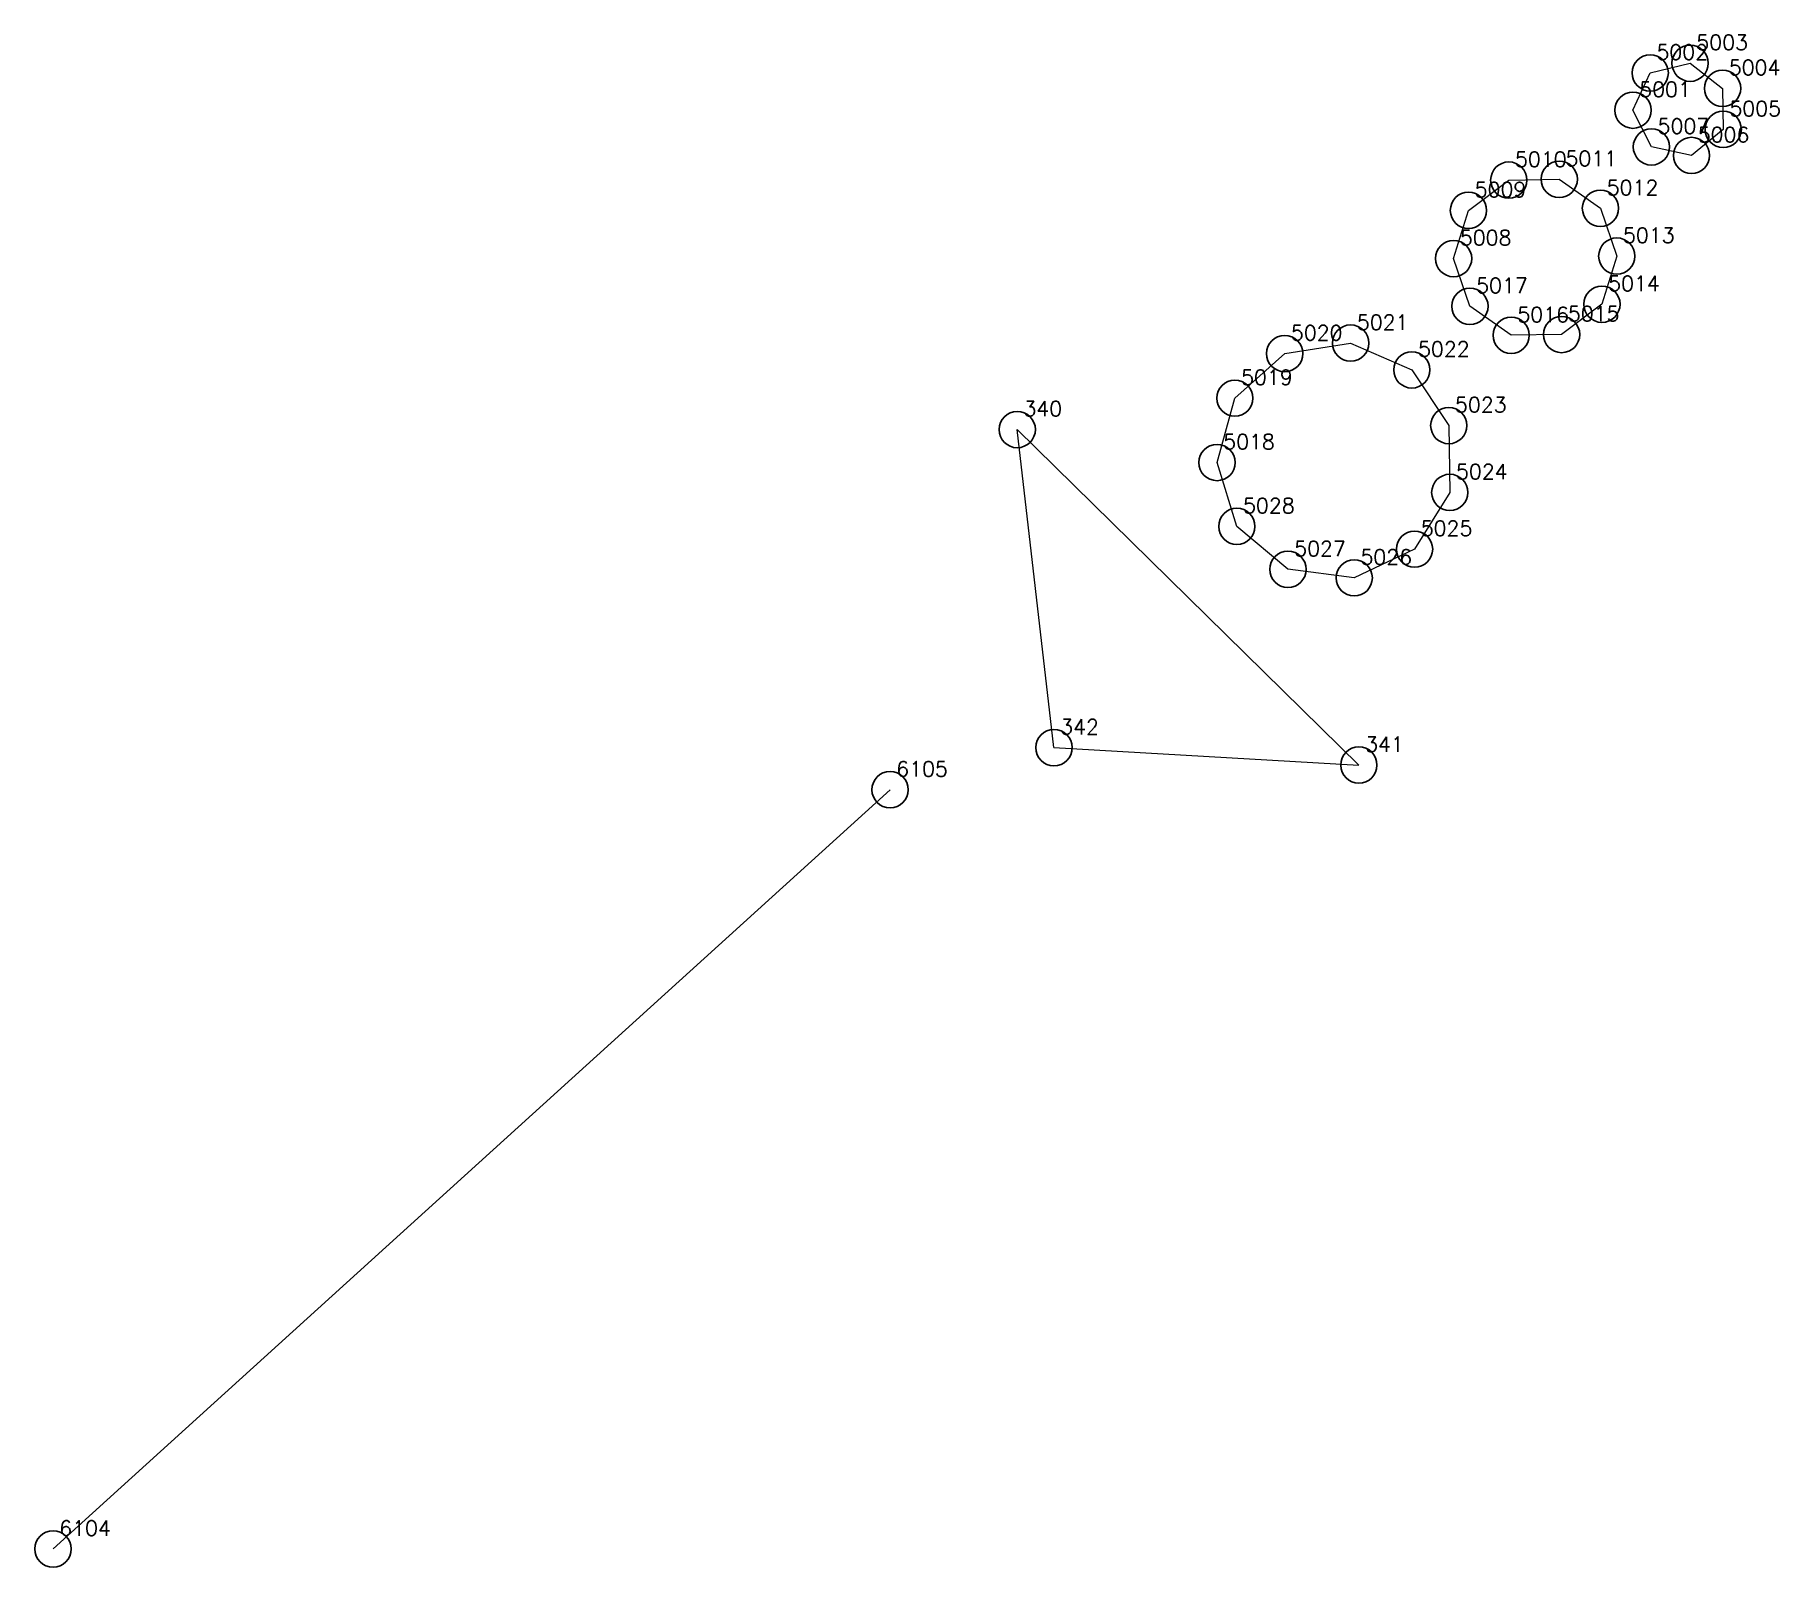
# Model space of a CAD drawing. Extents: x 1391501 to 1398271, y 354915 to 360782.
# Drawn here: x 1394274.93 to 1394310.99, y 359269.66 to 359301.33 of the extents above; entities that cross this region are included whole.
import ezdxf

# ---------------------------------------------------------------- set-up
doc = ezdxf.new("R2010")
doc.units = 0
doc.header["$PDMODE"] = 33
doc.header["$PDSIZE"] = 0.75
doc.layers.add('12 - ценные элементы визуального восприятия территории', color=7, linetype='Continuous')
doc.styles.get("Standard").update_dxf_attribs({"font": 'simplex.shx'})

msp = doc.modelspace()

# ---------------------------------------------------------------- texts
at = {"color": 7}
for s, p in [('5003', (1394309.279, 359301.019)), ('5002', (1394308.454, 359300.817)), ('5004', (1394309.95, 359300.5)), ('5001', (1394308.098, 359300.047)), ('5005', (1394309.963, 359299.651)), ('5007', (1394308.478, 359299.288)), ('5006', (1394309.308, 359299.112)), ('5010', (1394305.53, 359298.603)), ('5011', (1394306.573, 359298.619)), ('5012', (1394307.426, 359298.019)), ('5009', (1394304.696, 359297.977)), ('5008', (1394304.389, 359296.981)), ('5013', (1394307.763, 359297.033)), ('5017', (1394304.726, 359295.994)), ('5014', (1394307.456, 359296.036)), ('5021', (1394302.26, 359295.233)), ('5016', (1394305.579, 359295.394)), ('5015', (1394306.622, 359295.41)), ('5020', (1394300.896, 359295.016)), ('5022', (1394303.525, 359294.679)), ('5019', (1394299.866, 359294.096)), ('5023', (1394304.289, 359293.529)), ('5018', (1394299.497, 359292.765)), ('5024', (1394304.31, 359292.148)), ('5028', (1394299.907, 359291.446)), ('5025', (1394303.581, 359290.975)), ('5027', (1394300.964, 359290.557)), ('5026', (1394302.334, 359290.382))]:
    msp.add_text(s, height=0.3111, dxfattribs=at).set_placement(p)
at = {"layer": '12 - ценные элементы визуального восприятия территории', "color": 7}
for s, p in [('340', (1394295.367, 359293.447)), ('342', (1394296.126, 359286.872)), ('341', (1394302.43, 359286.513)), ('6105', (1394292.737, 359286.002)), ('6104', (1394275.431, 359270.308))]:
    msp.add_text(s, height=0.3111, dxfattribs=at).set_placement(p)

# ---------------------------------------------------------------- linework, layer by layer
for p in [(1394308.325, 359300.543), (1394309.149, 359300.744), (1394309.821, 359300.225), (1394307.969, 359299.773), (1394309.834, 359299.377), (1394308.349, 359299.014), (1394309.179, 359298.838), (1394305.401, 359298.329), (1394306.444, 359298.345), (1394304.567, 359297.703), (1394307.296, 359297.745), (1394304.26, 359296.706), (1394307.634, 359296.758), (1394304.597, 359295.72), (1394307.327, 359295.762), (1394305.45, 359295.12), (1394306.493, 359295.136), (1394300.767, 359294.742), (1394302.131, 359294.959), (1394303.396, 359294.405), (1394299.737, 359293.821), (1394304.16, 359293.254), (1394299.368, 359292.49), (1394304.181, 359291.873), (1394299.778, 359291.171), (1394303.452, 359290.7), (1394300.835, 359290.283), (1394302.205, 359290.107)]:
    msp.add_point(p)
at = {"layer": '12 - ценные элементы визуального восприятия территории', "color": 7, "lineweight": 20}
for points in [[(1394307.969, 359299.773), (1394308.325, 359300.543), (1394309.149, 359300.744), (1394309.821, 359300.225), (1394309.834, 359299.377), (1394309.179, 359298.838), (1394308.349, 359299.014), (1394307.969, 359299.773)], [(1394307.969, 359299.773), (1394308.325, 359300.543), (1394309.149, 359300.744), (1394309.821, 359300.225), (1394309.834, 359299.377), (1394309.179, 359298.838), (1394308.349, 359299.014), (1394307.969, 359299.773)], [(1394304.26, 359296.706), (1394304.567, 359297.703), (1394305.401, 359298.329), (1394306.444, 359298.345), (1394307.296, 359297.745), (1394307.634, 359296.758), (1394307.327, 359295.762), (1394306.493, 359295.136), (1394305.45, 359295.12), (1394304.597, 359295.72), (1394304.26, 359296.706)], [(1394299.368, 359292.49), (1394299.737, 359293.821), (1394300.767, 359294.742), (1394302.131, 359294.959), (1394303.396, 359294.405), (1394304.16, 359293.254), (1394304.181, 359291.873), (1394303.452, 359290.7), (1394302.205, 359290.107), (1394300.835, 359290.283), (1394299.778, 359291.171), (1394299.368, 359292.49)], [(1394299.368, 359292.49), (1394299.737, 359293.821), (1394300.767, 359294.742), (1394302.131, 359294.959), (1394303.396, 359294.405), (1394304.16, 359293.254), (1394304.181, 359291.873), (1394303.452, 359290.7), (1394302.205, 359290.107), (1394300.835, 359290.283), (1394299.778, 359291.171), (1394299.368, 359292.49)]]:
    msp.add_lwpolyline(points, close=True, dxfattribs=at)
for points in [[(1394295.238, 359293.172), (1394302.301, 359286.238)], [(1394295.997, 359286.597), (1394295.238, 359293.172)], [(1394295.238, 359293.172), (1394302.301, 359286.238)], [(1394295.997, 359286.597), (1394295.238, 359293.172)], [(1394295.997, 359286.597), (1394302.301, 359286.238)], [(1394295.997, 359286.597), (1394302.301, 359286.238)], [(1394275.302, 359270.034), (1394292.608, 359285.728)]]:
    msp.add_lwpolyline(points, dxfattribs=at)
at = {"layer": '12 - ценные элементы визуального восприятия территории'}
for p in [(1394295.238, 359293.172), (1394295.997, 359286.597), (1394302.301, 359286.238), (1394292.608, 359285.728), (1394275.302, 359270.034)]:
    msp.add_point(p, dxfattribs=at)

msp.set_redraw_order([(e.dxf.handle, doc.entitydb.next_handle()) for e in msp.query("TEXT MTEXT ATTDEF DIMENSION ARC_DIMENSION")])  # texts and dimensions are drawn at this point

doc.saveas('drawing.dxf')
